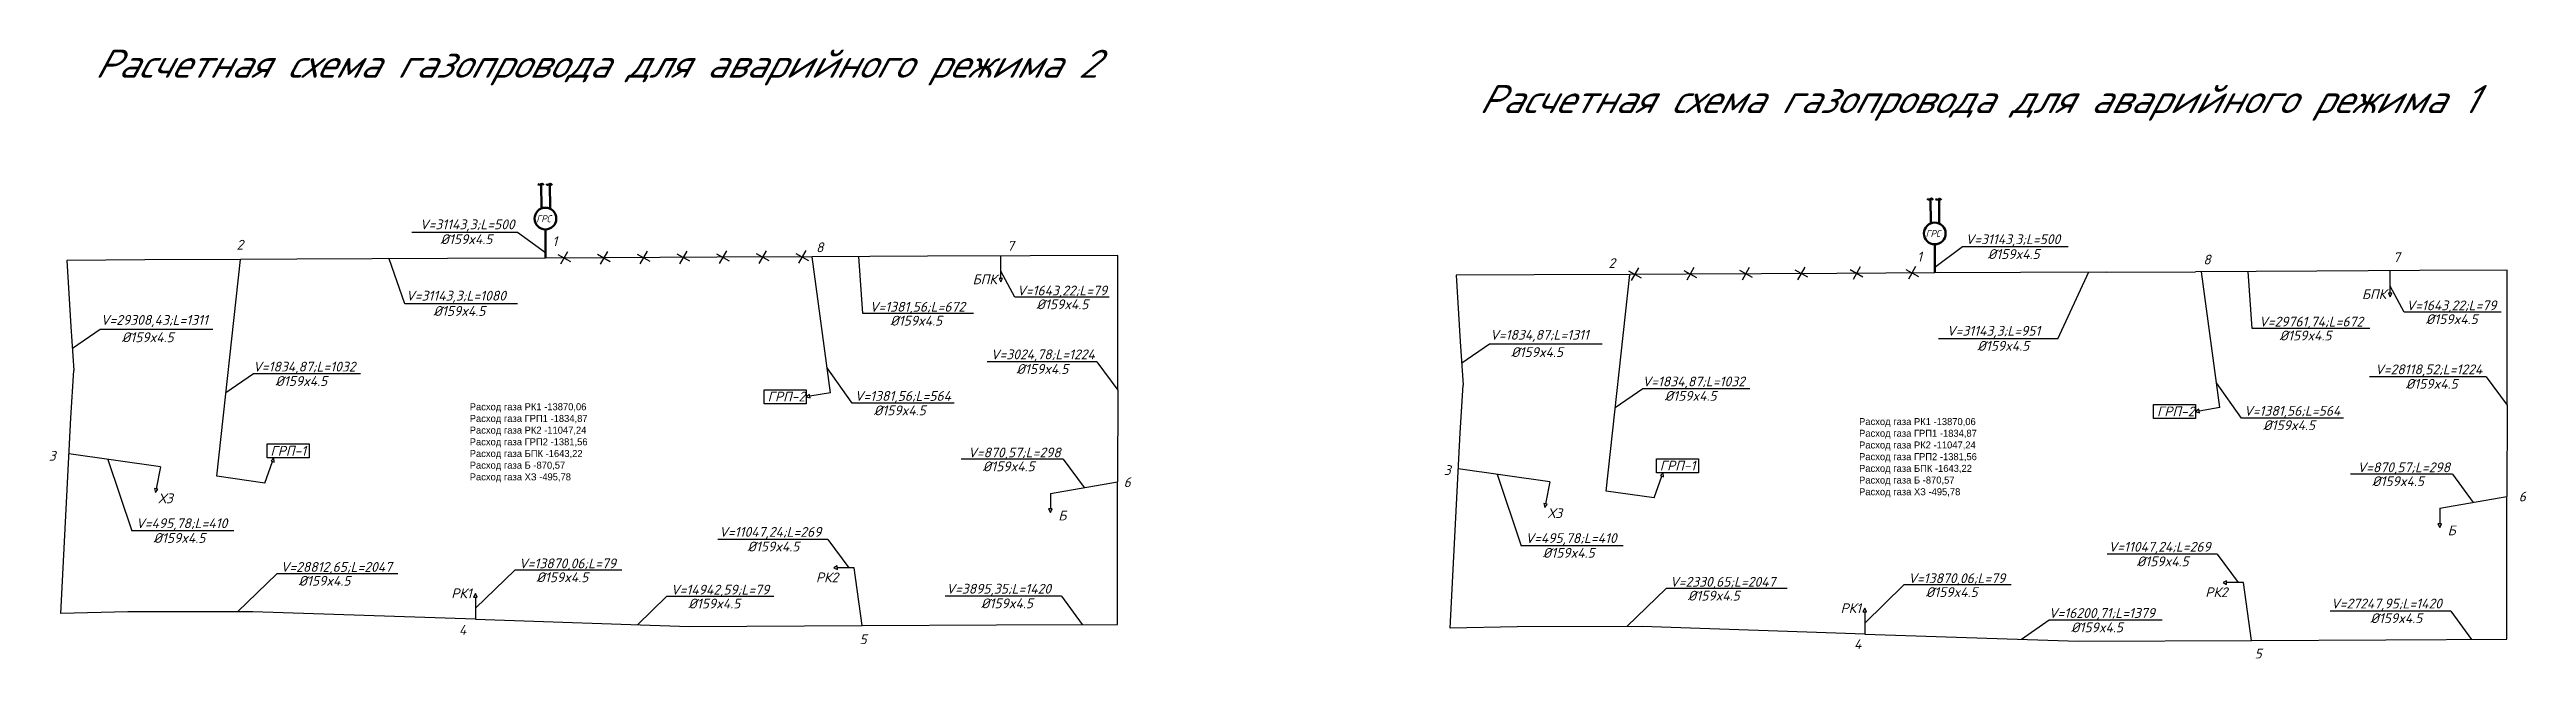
# Model space of a CAD drawing. Header units: millimetres. Extents: x -710977 to 10671, y -929782 to 89628.
# Drawn here: x -645 to 238, y 2538 to 2756 of the extents above; entities that cross this region are included whole.
import ezdxf

# ---------------------------------------------------------------- set-up
doc = ezdxf.new("R2010")
doc.units = ezdxf.units.MM
doc.header["$LTSCALE"] = 0.4
doc.layers.add('СхемаГидравлика', color=7, linetype='Continuous')
doc.layers.add('тп_кварт', color=176, linetype='Continuous', lineweight=30)
doc.styles.add('OSNOVNOY', font='simplex.shx', dxfattribs={"oblique": 15, "height": 2.5})
doc.styles.add('текстовый', font='isocpeui.ttf', dxfattribs={"height": 5})

msp = doc.modelspace()

# ---------------------------------------------------------------- texts
at = {"color": 7, "lineweight": 25, "style": 'текстовый', "oblique": 15}
for s, p in [('Расчетная схема газопровода для аварийного режима 2', (-628.761, 2745.446)), ('Расчетная схема газопровода для аварийного режима 1', (-135.311, 2732.84))]:
    msp.add_text(s, height=10, dxfattribs=at).set_placement(p)
at = {"color": 2, "ltscale": 0.5, "char_height": 3.5}
for s, width, gutter_width, insert, attachment_point in [('{\\fISOCPEUR|b0|i1|c0|p34;V=31\\fISOCPEUR|b0|i1|c204|p34;143\\fISOCPEUR|b0|i1|c0|p34;,\\fISOCPEUR|b0|i1|c204|p34;3\\fISOCPEUR|b0|i1|c0|p34;;L=500}', 32.86126, 15, (-479.07, 2694.937), 3), ('{\\fISOCPEUR|b0|i1|c204|p34;2}', 2.74228, 12.5, (-578.209, 2687.681), 1), ('{\\fISOCPEUR|b0|i1|c0|p34;%%C159x4.5}', 24.18142, 15, (-487.012, 2689.648), 3), ('{\\fISOCPEUR|b0|i1|c204|p34;1}', 2.74228, 12.5, (-465.633, 2688.907), 1), ('{\\fISOCPEUR|b0|i1|c204|p34;8}', 2.74228, 12.5, (-371.608, 2686.763), 1), ('{\\fISOCPEUR|b0|i1|c204|p34;7}', 2.74228, 12.5, (-303.492, 2687.31), 1), ('{\\fISOCPEUR|b0|i1|c0|p34;V=31\\fISOCPEUR|b0|i1|c204|p34;143\\fISOCPEUR|b0|i1|c0|p34;,\\fISOCPEUR|b0|i1|c204|p34;3\\fISOCPEUR|b0|i1|c0|p34;;L=500}', 32.86126, 15, (38.185, 2689.645), 1), ('{\\fISOCPEUR|b0|i1|c204|p34;2}', 2.74228, 12.5, (-89.095, 2681.127), 1), ('{\\fISOCPEUR|b0|i1|c204|p34;1}', 2.74228, 12.5, (20.956, 2683.436), 1), ('{\\fISOCPEUR|b0|i1|c0|p34;%%C159x4.5}', 24.18142, 15, (46.126, 2684.356), 1), ('{\\fISOCPEUR|b0|i1|c204|p34;8}', 2.74228, 12.5, (122.982, 2682.384), 1), ('{\\fISOCPEUR|b0|i1|c204|p34;7}', 2.74228, 12.5, (190.635, 2683.203), 1), ('{\\fISOCPEUR|b0|i1|c0|p34;V=\\fISOCPEUR|b0|i1|c204|p34;31143,3;\\fISOCPEUR|b0|i1|c0|p34;L=\\fISOCPEUR|b0|i1|c204|p34;1080\\fISOCPEUR|b0|i1|c0|p34; }', 32.86126, 15, (-517.807, 2669.517), 1), ('{\\fISOCPEUR|b0|i1|c204|p34;БПК}', 7.48093, 12.5, (-315.803, 2675.34), 1), ('{\\fISOCPEUR|b0|i1|c0|p34;V=1643,22;L=\\fISOCPEUR|b0|i1|c204|p34;79}', 32.86126, 15, (-299.961, 2671.355), 1), ('{\\fISOCPEUR|b0|i1|c204|p34;БПК}', 7.48093, 12.5, (179.517, 2670.048), 1), ('{\\fISOCPEUR|b0|i1|c0|p34;V=\\fISOCPEUR|b0|i1|c204|p34;29308,43;\\fISOCPEUR|b0|i1|c0|p34;L=\\fISOCPEUR|b0|i1|c204|p34;1311\\fISOCPEUR|b0|i1|c0|p34; }', 40.71304, 15, (-626.634, 2660.873), 1), ('{\\fISOCPEUR|b0|i1|c0|p34;%%C159x4.5}', 24.18142, 15, (-508.03, 2664.066), 1), ('{\\fISOCPEUR|b0|i1|c0|p34;V=\\fISOCPEUR|b0|i1|c204|p34;1381,56\\fISOCPEUR|b0|i1|c0|p34;;L=\\fISOCPEUR|b0|i1|c204|p34;672}', 32.86126, 15, (-352.486, 2665.563), 1), ('{\\fISOCPEUR|b0|i1|c0|p34;%%C159x4.5}', 24.18142, 15, (-345.162, 2660.604), 1), ('{\\fISOCPEUR|b0|i1|c0|p34;%%C159x4.5}', 24.18142, 15, (-293.042, 2666.443), 1), ('{\\fISOCPEUR|b0|i1|c0|p34;V=\\fISOCPEUR|b0|i1|c204|p34;29761,74\\fISOCPEUR|b0|i1|c0|p34;;L=\\fISOCPEUR|b0|i1|c204|p34;672}', 32.86126, 15, (142.833, 2660.271), 1), ('{\\fISOCPEUR|b0|i1|c0|p34;V=1643,22;L=\\fISOCPEUR|b0|i1|c204|p34;79}', 32.86126, 15, (195.358, 2666.063), 1), ('{\\fISOCPEUR|b0|i1|c0|p34;%%C159x4.5}', 24.18142, 15, (202.277, 2661.151), 1), ('{\\fISOCPEUR|b0|i1|c0|p34;%%C159x4.5}', 24.18142, 15, (-619.13, 2654.693), 1), ('{\\fISOCPEUR|b0|i1|c0|p34;V=\\fISOCPEUR|b0|i1|c204|p34;1834,87;\\fISOCPEUR|b0|i1|c0|p34;L=\\fISOCPEUR|b0|i1|c204|p34;1311\\fISOCPEUR|b0|i1|c0|p34; }', 32.86126, 15, (-131.314, 2655.581), 1), ('{\\fISOCPEUR|b0|i1|c0|p34;%%C159x4.5}', 24.18142, 15, (-123.811, 2649.401), 1), ('{\\fISOCPEUR|b0|i1|c0|p34;V=\\fISOCPEUR|b0|i1|c204|p34;31143,3\\fISOCPEUR|b0|i1|c0|p34;;L=\\fISOCPEUR|b0|i1|c204|p34;951}', 32.86126, 15, (31.529, 2657.001), 1), ('{\\fISOCPEUR|b0|i1|c0|p34;%%C159x4.5}', 24.18142, 15, (42.394, 2651.636), 1), ('{\\fISOCPEUR|b0|i1|c0|p34;%%C159x4.5}', 24.18142, 15, (150.157, 2655.313), 1), ('{\\fISOCPEUR|b0|i1|c0|p34;V=\\fISOCPEUR|b0|i1|c204|p34;1834,87;\\fISOCPEUR|b0|i1|c0|p34;L=\\fISOCPEUR|b0|i1|c204|p34;1032\\fISOCPEUR|b0|i1|c0|p34; }', 32.86126, 15, (-572.328, 2644.229), 1), ('{\\fISOCPEUR|b0|i1|c0|p34;V=\\fISOCPEUR|b0|i1|c204|p34;3024,78\\fISOCPEUR|b0|i1|c0|p34;;L=\\fISOCPEUR|b0|i1|c204|p34;1224}', 32.86126, 15, (-309.315, 2648.592), 1), ('{\\fISOCPEUR|b0|i1|c0|p34;%%C159x4.5}', 24.18142, 15, (-300.181, 2643.386), 1), ('{\\fISOCPEUR|b0|i1|c0|p34;V=\\fISOCPEUR|b0|i1|c204|p34;28118,52\\fISOCPEUR|b0|i1|c0|p34;;L=\\fISOCPEUR|b0|i1|c204|p34;1224}', 32.86126, 15, (184.195, 2643.249), 1), ('{\\fISOCPEUR|b0|i1|c0|p34;%%C159x4.5}', 24.18142, 15, (-564.387, 2639.099), 1), ('{\\fISOCPEUR|b0|i1|c204|p34;ГРП-2}', 7.48093, 12.5, (-388.873, 2633.55), 1), ('{\\fISOCPEUR|b0|i1|c0|p34;V=1\\fISOCPEUR|b0|i1|c204|p34;381\\fISOCPEUR|b0|i1|c0|p34;,\\fISOCPEUR|b0|i1|c204|p34;56\\fISOCPEUR|b0|i1|c0|p34;;L=\\fISOCPEUR|b0|i1|c204|p34;564}', 32.86126, 15, (-357.849, 2633.773), 1), ('{\\fISOCPEUR|b0|i1|c0|p34;V=\\fISOCPEUR|b0|i1|c204|p34;1834,87;\\fISOCPEUR|b0|i1|c0|p34;L=\\fISOCPEUR|b0|i1|c204|p34;1032\\fISOCPEUR|b0|i1|c0|p34; }', 32.86126, 15, (-77.009, 2638.937), 1), ('{\\fISOCPEUR|b0|i1|c0|p34;%%C159x4.5}', 24.18142, 15, (-69.068, 2633.807), 1), ('{\\fISOCPEUR|b0|i1|c0|p34;%%C159x4.5}', 24.18142, 15, (195.139, 2638.094), 1), ('{\\fISOCPEUR|b0|i1|c0|p34;%%C159x4.5}', 24.18142, 15, (-351.016, 2628.631), 1), ('{\\fISOCPEUR|b0|i1|c204|p34;ГРП-2}', 7.48093, 12.5, (106.446, 2628.258), 1), ('{\\fISOCPEUR|b0|i1|c0|p34;V=1\\fISOCPEUR|b0|i1|c204|p34;381\\fISOCPEUR|b0|i1|c0|p34;,\\fISOCPEUR|b0|i1|c204|p34;56\\fISOCPEUR|b0|i1|c0|p34;;L=\\fISOCPEUR|b0|i1|c204|p34;564}', 32.86126, 15, (137.471, 2628.481), 1), ('{\\fISOCPEUR|b0|i1|c0|p34;%%C159x4.5}', 24.18142, 15, (144.303, 2623.339), 1), ('{\\fISOCPEUR|b0|i1|c204|p34;ГРП-1}', 7.48093, 12.5, (-566.128, 2614.218), 1), ('{\\fISOCPEUR|b0|i1|c204|p34;3}', 2.74228, 12.5, (-645.139, 2612.434), 1), ('{\\fISOCPEUR|b0|i1|c0|p34;V=870,57;L=\\fISOCPEUR|b0|i1|c204|p34;298}', 32.86126, 15, (-317.411, 2613.621), 1), ('{\\fISOCPEUR|b0|i1|c0|p34;%%C159x4.5}', 24.18142, 15, (-312.195, 2608.672), 1), ('{\\fISOCPEUR|b0|i1|c204|p34;3}', 2.74228, 12.5, (-147.772, 2607.339), 1), ('{\\fISOCPEUR|b0|i1|c204|p34;ГРП-1}', 7.48093, 12.5, (-70.808, 2608.926), 1), ('{\\fISOCPEUR|b0|i1|c0|p34;V=870,57;L=\\fISOCPEUR|b0|i1|c204|p34;298}', 32.86126, 15, (177.908, 2608.329), 1), ('{\\fISOCPEUR|b0|i1|c204|p34;ХЗ}', 7.48093, 12.5, (-606.096, 2597.281), 1), ('{\\fISOCPEUR|b0|i1|c204|p34;6}', 2.74228, 12.5, (-261.948, 2603.018), 1), ('{\\fISOCPEUR|b0|i1|c0|p34;%%C159x4.5}', 24.18142, 15, (183.124, 2603.38), 1), ('{\\fISOCPEUR|b0|i1|c204|p34;6}', 2.74228, 12.5, (235.419, 2597.922), 1), ('{\\fISOCPEUR|b0|i1|c0|p34;V=\\fISOCPEUR|b0|i1|c204|p34;495,78;\\fISOCPEUR|b0|i1|c0|p34;L=\\fISOCPEUR|b0|i1|c204|p34;410\\fISOCPEUR|b0|i1|c0|p34; }', 32.86126, 15, (-614.063, 2588.393), 1), ('{\\fISOCPEUR|b0|i1|c204|p34;Б}', 2.74228, 12.5, (-285.251, 2591.136), 1), ('{\\fISOCPEUR|b0|i1|c204|p34;ХЗ}', 7.48093, 12.5, (-110.777, 2591.989), 1), ('{\\fISOCPEUR|b0|i1|c0|p34;%%C159x4.5}', 24.18142, 15, (-607.848, 2583.145), 1), ('\\pt7;{\\fISOCPEUR|b0|i1|c0|p34;V=\\fISOCPEUR|b0|i1|c204|p34;11047,24;\\fISOCPEUR|b0|i1|c0|p34;L=\\fISOCPEUR|b0|i1|c204|p34;269\\fISOCPEUR|b0|i1|c0|p34; }', 32.86126, 15, (-406.158, 2585.309), 1), ('{\\fISOCPEUR|b0|i1|c0|p34;%%C159x4.5}', 24.18142, 15, (-396.082, 2580.098), 1), ('{\\fISOCPEUR|b0|i1|c0|p34;V=\\fISOCPEUR|b0|i1|c204|p34;495,78;\\fISOCPEUR|b0|i1|c0|p34;L=\\fISOCPEUR|b0|i1|c204|p34;410\\fISOCPEUR|b0|i1|c0|p34; }', 32.86126, 15, (-118.743, 2583.101), 1), ('\\pt7;{\\fISOCPEUR|b0|i1|c0|p34;V=\\fISOCPEUR|b0|i1|c204|p34;11047,24;\\fISOCPEUR|b0|i1|c0|p34;L=\\fISOCPEUR|b0|i1|c204|p34;269\\fISOCPEUR|b0|i1|c0|p34; }', 32.86126, 15, (89.161, 2580.017), 1), ('{\\fISOCPEUR|b0|i1|c204|p34;Б}', 2.74228, 12.5, (210.068, 2585.845), 1), ('{\\fISOCPEUR|b0|i1|c0|p34;V=\\fISOCPEUR|b0|i1|c204|p34;28812,65;\\fISOCPEUR|b0|i1|c0|p34;L=\\fISOCPEUR|b0|i1|c204|p34;2047}', 40.96276, 15, (-562.498, 2572.814), 1), ('{\\fISOCPEUR|b0|i1|c0|p34;V=\\fISOCPEUR|b0|i1|c204|p34;13870,06;\\fISOCPEUR|b0|i1|c0|p34;L=\\fISOCPEUR|b0|i1|c204|p34;79}', 35.43772, 15, (-477.549, 2574.085), 1), ('{\\fISOCPEUR|b0|i1|c0|p34;%%C159x4.5}', 24.18142, 15, (-112.529, 2577.853), 1), ('{\\fISOCPEUR|b0|i1|c0|p34;%%C159x4.5}', 24.18142, 15, (99.237, 2574.806), 1), ('{\\fISOCPEUR|b0|i1|c0|p34;%%C159x4.5}', 24.18142, 15, (-556.124, 2567.865), 1), ('{\\fISOCPEUR|b0|i1|c204|p34;РК1}', 7.48093, 12.5, (-501.676, 2563.411), 1), ('{\\fISOCPEUR|b0|i1|c0|p34;%%C159x4.5}', 24.18142, 15, (-471.324, 2569.136), 1), ('{\\fISOCPEUR|b0|i1|c0|p34;V=\\fISOCPEUR|b0|i1|c204|p34;14942,59;\\fISOCPEUR|b0|i1|c0|p34;L=\\fISOCPEUR|b0|i1|c204|p34;79}', 35.43772, 15, (-423.368, 2564.716), 1), ('{\\fISOCPEUR|b0|i1|c204|p34;РК2}', 5.62548, 12.5, (-371.657, 2569.089), 1), ('\\pt7;{\\fISOCPEUR|b0|i1|c0|p34;V=\\fISOCPEUR|b0|i1|c204|p34;3895,35\\fISOCPEUR|b0|i1|c0|p34;;L=\\fISOCPEUR|b0|i1|c204|p34;1420\\fISOCPEUR|b0|i1|c0|p34; }', 32.86126, 15, (-325.184, 2565.045), 1), ('{\\fISOCPEUR|b0|i1|c0|p34;V=\\fISOCPEUR|b0|i1|c204|p34;2330,65;\\fISOCPEUR|b0|i1|c0|p34;L=\\fISOCPEUR|b0|i1|c204|p34;2047}', 40.96276, 15, (-67.178, 2567.522), 1), ('{\\fISOCPEUR|b0|i1|c0|p34;%%C159x4.5}', 24.18142, 15, (-60.804, 2562.574), 1), ('{\\fISOCPEUR|b0|i1|c0|p34;V=\\fISOCPEUR|b0|i1|c204|p34;13870,06;\\fISOCPEUR|b0|i1|c0|p34;L=\\fISOCPEUR|b0|i1|c204|p34;79}', 35.43772, 15, (17.77, 2568.793), 1), ('{\\fISOCPEUR|b0|i1|c0|p34;%%C159x4.5}', 24.18142, 15, (23.996, 2563.844), 1), ('{\\fISOCPEUR|b0|i1|c204|p34;РК2}', 5.62548, 12.5, (123.663, 2563.797), 1), ('{\\fISOCPEUR|b0|i1|c0|p34;%%C159x4.5}', 24.18142, 15, (-417.143, 2559.767), 1), ('{\\fISOCPEUR|b0|i1|c0|p34;%%C159x4.5}', 24.18142, 15, (-312.793, 2559.84), 1), ('{\\fISOCPEUR|b0|i1|c204|p34;РК1}', 7.48093, 12.5, (-6.356, 2558.12), 1), ('{\\fISOCPEUR|b0|i1|c0|p34;V=\\fISOCPEUR|b0|i1|c204|p34;16200,71;\\fISOCPEUR|b0|i1|c0|p34;L=\\fISOCPEUR|b0|i1|c204|p34;1379\\fISOCPEUR|b0|i1|c0|p34; }', 32.86126, 15, (67.867, 2556.402), 1), ('\\pt7;{\\fISOCPEUR|b0|i1|c0|p34;V=\\fISOCPEUR|b0|i1|c204|p34;27247,95\\fISOCPEUR|b0|i1|c0|p34;;L=\\fISOCPEUR|b0|i1|c204|p34;1420\\fISOCPEUR|b0|i1|c0|p34; }', 32.86126, 15, (168.493, 2559.765), 1), ('{\\fISOCPEUR|b0|i1|c0|p34;%%C159x4.5}', 24.18142, 15, (182.526, 2554.549), 1), ('{\\fISOCPEUR|b0|i1|c204|p34;4}', 2.74228, 12.5, (-498.939, 2550.382), 1), ('{\\fISOCPEUR|b0|i1|c204|p34;5}', 2.74228, 12.5, (-356.089, 2547.039), 1), ('{\\fISOCPEUR|b0|i1|c204|p34;4}', 2.74228, 12.5, (-1.573, 2545.287), 1), ('{\\fISOCPEUR|b0|i1|c0|p34;%%C159x4.5}', 24.18142, 15, (75.809, 2551.272), 1), ('{\\fISOCPEUR|b0|i1|c204|p34;5}', 2.74228, 12.5, (141.277, 2541.944), 1)]:
    msp.add_mtext_dynamic_manual_height_columns(s, width=width, gutter_width=gutter_width, heights=[0], dxfattribs=dict(at, insert=insert, attachment_point=attachment_point))
at = {"layer": 'СхемаГидравлика', "color": 6, "lineweight": 50, "style": 'OSNOVNOY', "oblique": 15, "width": 0.9}
msp.add_text('ГРС', height=2.5, rotation=0.201776, dxfattribs=at).set_placement((-471.334, 2693.945))
at = {"layer": 'СхемаГидравлика', "color": 4, "lineweight": 50, "style": 'OSNOVNOY', "oblique": 15, "width": 0.9}
msp.add_text('ГРС', height=2.5, rotation=0.201776, dxfattribs=at).set_placement((23.985, 2688.654))
at = {"layer": 'СхемаГидравлика', "ltscale": 0.8, "char_height": 2.5, "attachment_point": 1}
for insert in [(-495.073, 2629.425), (0.246, 2624.133)]:
    msp.add_mtext_dynamic_manual_height_columns('{\\Ftxt|c204;Расход газа РК1 -13870,06\\PРасход газа ГРП1 -1834,87\\PРасход газа РК2 -11047,24\\PРасход газа ГРП2 -1381,56\\PРасход газа БПК -1643,22\\PРасход газа Б -870,57\\PРасход газа ХЗ -495,78}', width=64.92581, gutter_width=12.5, heights=[0], dxfattribs=dict(at, insert=insert))

# ---------------------------------------------------------------- blocks, each defined once
blk = doc.blocks.new('*U24')
at = {"color": 2, "ltscale": 0.5}
for p, q in [((10.34, -1.31), (5.85, 1.23)), ((6.82, -2.29), (9.37, 2.21))]:
    blk.add_line(p, q, dxfattribs=at)
blk = doc.blocks.new('*U25')
at = {"layer": 'СхемаГидравлика', "color": 0, "linetype": 'ByBlock', "lineweight": -2, "transparency": 16777216, "rotation": 180.2691095519422}
for p in [(-71.6, 2675.41), (-51.84, 2675.5), (-32.07, 2675.6), (-12.31, 2675.69), (7.45, 2675.78), (27.22, 2675.87)]:
    blk.add_blockref('*U24', p, dxfattribs=at)
blk = doc.blocks.new('*U26')
at = {"color": 2, "ltscale": 0.5}
for p, q in [((4.42, 1.27), (8.91, -1.27)), ((7.94, 2.25), (5.39, -2.25))]:
    blk.add_line(p, q, dxfattribs=at)
blk = doc.blocks.new('*U27')
at = {"layer": 'СхемаГидравлика', "color": 0, "linetype": 'ByBlock', "lineweight": -2, "transparency": 16777216}
for p, rotation in [((-468.1, 2681.17), 0.2691095519083417), ((-453.95, 2681.23), 0.2691095519083417), ((-439.8, 2681.3), 0.2691095519083417), ((-425.66, 2681.37), 0.2691095519083417), ((-411.51, 2681.43), 0.2691095519083417), ((-397.36, 2681.5), 0.2522379587397195), ((-383.21, 2681.56), 0.2522379587397195)]:
    blk.add_blockref('*U26', p, dxfattribs=dict(at, rotation=rotation))

# ---------------------------------------------------------------- linework, layer by layer
at = {"color": 2, "ltscale": 0.5}
for p, q in [((-515.692, 2690.446), (-478.039, 2690.446)), ((-478.039, 2690.446), (-468.103, 2683.153)), ((37.154, 2685.154), (27.217, 2677.861)), ((74.806, 2685.154), (37.154, 2685.154)), ((-518.162, 2664.822), (-523.819, 2680.877)), ((-354.889, 2661.402), (-356.374, 2681.705)), ((-300.777, 2667.241), (-305.744, 2676.501)), ((71.074, 2652.434), (82.169, 2676.237)), ((140.43, 2656.11), (138.945, 2676.413)), ((-267.1, 2667.241), (-300.777, 2667.241)), ((194.543, 2661.949), (189.576, 2671.209)), ((-478.033, 2664.822), (-518.162, 2664.822)), ((-315.506, 2661.402), (-354.889, 2661.402)), ((229.22, 2661.949), (194.543, 2661.949)), ((-626.865, 2655.757), (-636.743, 2648.943)), ((-586.693, 2655.757), (-626.865, 2655.757)), ((-131.546, 2650.465), (-141.423, 2643.651)), ((-91.374, 2650.465), (-131.546, 2650.465)), ((71.074, 2652.434), (28.542, 2652.434)), ((182.396, 2656.11), (140.43, 2656.11)), ((-358.751, 2629.429), (-367.607, 2642.031)), ((-271.501, 2644.184), (-310.653, 2644.184)), ((-271.501, 2644.184), (-264.066, 2634.067)), ((-572.122, 2639.897), (-581.999, 2633.083)), ((-533.984, 2639.897), (-572.122, 2639.897)), ((-76.802, 2634.605), (-86.68, 2627.791)), ((-38.664, 2634.605), (-76.802, 2634.605)), ((136.569, 2624.137), (127.712, 2636.739)), ((223.818, 2638.892), (182.166, 2638.816)), ((223.818, 2638.892), (231.254, 2628.775)), ((-322.337, 2629.429), (-358.751, 2629.429)), ((172.983, 2624.137), (136.569, 2624.137)), ((-624.101, 2609.416), (-615.583, 2583.943)), ((-283.516, 2609.47), (-319.93, 2609.47)), ((-283.516, 2609.47), (-276.08, 2599.353)), ((-128.781, 2604.125), (-120.263, 2578.651)), ((211.804, 2604.178), (175.389, 2604.178)), ((211.804, 2604.178), (219.239, 2594.061)), ((-579.168, 2583.943), (-615.583, 2583.943)), ((-367.403, 2580.896), (-406.635, 2580.896)), ((-367.403, 2580.896), (-359.967, 2570.779)), ((-83.849, 2578.651), (-120.263, 2578.651)), ((-493.065, 2556.367), (-479.058, 2569.934)), ((-440.806, 2569.934), (-479.058, 2569.934)), ((127.917, 2575.604), (88.684, 2575.604)), ((127.917, 2575.604), (135.352, 2565.487)), ((-577.865, 2555.097), (-563.858, 2568.663)), ((-520.685, 2568.663), (-563.858, 2568.663)), ((-82.545, 2549.805), (-68.539, 2563.371)), ((-25.365, 2563.371), (-68.539, 2563.371)), ((2.255, 2551.075), (16.261, 2564.642)), ((54.513, 2564.642), (16.261, 2564.642)), ((-435.281, 2550.487), (-424.877, 2560.565)), ((-386.625, 2560.565), (-424.877, 2560.565)), ((-284.114, 2560.638), (-325.563, 2560.638)), ((-284.114, 2560.638), (-276.678, 2550.522)), ((68.074, 2552.07), (58.196, 2545.256)), ((108.292, 2552.07), (68.074, 2552.07)), ((211.206, 2555.346), (168.181, 2555.346)), ((211.206, 2555.346), (218.641, 2545.23))]:
    msp.add_line(p, q, dxfattribs=at)
at = {"layer": 'СхемаГидравлика', "color": 6, "lineweight": 50}
for p, q in [((-469.492, 2698.868), (-469.587, 2707.584)), ((-466.46, 2698.76), (-466.544, 2707.591)), ((-468.103, 2691.369), (-468.103, 2681.167))]:
    msp.add_line(p, q, dxfattribs=at)
at = {"layer": 'СхемаГидравлика', "color": 4, "lineweight": 50}
for p, q in [((25.828, 2693.576), (25.732, 2702.292)), ((28.86, 2693.468), (28.775, 2702.299)), ((27.217, 2686.077), (27.217, 2675.875))]:
    msp.add_line(p, q, dxfattribs=at)
at = {"layer": 'СхемаГидравлика', "color": 6, "lineweight": 30}
for p, q in [((-610.93, 2680.496), (-638.748, 2680.365)), ((-638.748, 2680.365), (-637.245, 2656.733)), ((-576.746, 2680.656), (-610.93, 2680.496)), ((-585.277, 2603.403), (-576.746, 2680.656)), ((-556.685, 2680.751), (-576.746, 2680.656)), ((-502.964, 2681.003), (-556.685, 2680.751)), ((-468.103, 2681.167), (-502.964, 2681.003)), ((-331.836, 2681.807), (-372.962, 2681.613)), ((-366.405, 2633.149), (-372.962, 2681.613)), ((-295.254, 2681.978), (-331.836, 2681.807)), ((-264.036, 2682.111), (-295.254, 2681.978)), ((-264.066, 2634.067), (-264.036, 2682.125)), ((-637.245, 2656.733), (-636.24, 2641.152)), ((-637.333, 2624.209), (-636.24, 2641.152)), ((-366.405, 2633.149), (-373.808, 2631.949)), ((-264.066, 2634.067), (-264.086, 2601.442)), ((-640.849, 2554.527), (-637.333, 2624.209)), ((-605.305, 2606.75), (-637.98, 2611.386)), ((-605.305, 2606.75), (-606.889, 2598.877)), ((-568.16, 2600.974), (-565.341, 2608.689)), ((-568.16, 2600.974), (-585.277, 2603.403)), ((-288.074, 2597.264), (-264.086, 2601.442)), ((-288.074, 2597.264), (-288.074, 2591.747)), ((-264.116, 2550.579), (-264.086, 2601.442)), ((-357.967, 2570.779), (-364.024, 2570.779)), ((-355.177, 2550.163), (-357.967, 2570.779)), ((-616.957, 2555.014), (-640.849, 2554.527)), ((-572.459, 2555.108), (-616.957, 2555.014)), ((-493.065, 2552.393), (-572.459, 2555.108)), ((-355.177, 2550.163), (-307.219, 2550.382)), ((-307.219, 2550.382), (-264.116, 2550.579))]:
    msp.add_line(p, q, dxfattribs=at)
at = {"layer": 'СхемаГидравлика', "color": 4, "lineweight": 30}
for p, q in [((88.323, 2676.162), (27.217, 2675.875)), ((88.323, 2676.162), (120.225, 2676.312)), ((163.484, 2676.515), (120.225, 2676.312)), ((128.914, 2627.857), (122.357, 2676.322)), ((200.066, 2676.687), (163.484, 2676.515)), ((231.284, 2676.819), (200.066, 2676.687)), ((231.254, 2628.775), (231.284, 2676.833)), ((-115.61, 2675.204), (-143.428, 2675.073)), ((-143.428, 2675.073), (-141.926, 2651.442)), ((-81.426, 2675.364), (-115.61, 2675.204)), ((-89.957, 2598.111), (-81.426, 2675.364)), ((-141.926, 2651.442), (-140.921, 2635.86)), ((-142.013, 2618.917), (-140.921, 2635.86)), ((128.914, 2627.857), (121.511, 2626.657)), ((231.254, 2628.775), (231.233, 2596.15)), ((-145.53, 2549.235), (-142.013, 2618.917)), ((-109.985, 2601.458), (-142.661, 2606.094)), ((-109.985, 2601.458), (-111.57, 2593.585)), ((-72.841, 2595.682), (-89.957, 2598.111)), ((-72.841, 2595.682), (-70.022, 2603.398)), ((207.245, 2591.973), (231.233, 2596.15)), ((207.245, 2591.973), (207.245, 2586.455)), ((231.203, 2545.287), (231.233, 2596.15)), ((137.353, 2565.487), (131.296, 2565.487)), ((140.142, 2544.871), (137.353, 2565.487)), ((-121.637, 2549.722), (-145.53, 2549.235)), ((-77.14, 2549.816), (-121.637, 2549.722)), ((2.255, 2547.101), (-77.14, 2549.816)), ((140.142, 2544.871), (188.101, 2545.09)), ((188.101, 2545.09), (231.203, 2545.287))]:
    msp.add_line(p, q, dxfattribs=at)
at = {"layer": 'СхемаГидравлика', "color": 6, "lineweight": 30}
for points in [[(-372.961, 2681.603), (-406.996, 2681.454), (-468.103, 2681.167)], [(-493.065, 2552.393), (-416.901, 2549.881), (-355.177, 2550.163)]]:
    msp.add_lwpolyline(points, dxfattribs=at)
at = {"layer": 'СхемаГидравлика', "color": 4, "lineweight": 30}
for points in [[(27.217, 2675.875), (-7.645, 2675.711), (-61.365, 2675.459), (-81.426, 2675.364)], [(2.255, 2547.101), (78.418, 2544.589), (140.142, 2544.871)]]:
    msp.add_lwpolyline(points, dxfattribs=at)
at = {"layer": 'СхемаГидравлика', "color": 6, "lineweight": 30}
for points in [[(-306.37, 2673.941), (-305.744, 2672.648), (-305.117, 2673.948)], [(-373.918, 2632.576), (-375.089, 2631.742), (-373.702, 2631.342)], [(-564.755, 2608.467), (-564.902, 2609.91), (-565.927, 2608.912)], [(-607.504, 2598.995), (-607.14, 2597.605), (-606.274, 2598.759)], [(-288.701, 2591.743), (-288.074, 2590.45), (-287.448, 2591.75)], [(-364.027, 2571.405), (-365.32, 2570.779), (-364.02, 2570.152)], [(-492.438, 2560.344), (-493.065, 2561.638), (-493.691, 2560.338)]]:
    msp.add_lwpolyline(points, close=True, dxfattribs=at)
at = {"layer": 'СхемаГидравлика', "color": 4, "lineweight": 30}
for points in [[(188.949, 2668.649), (189.576, 2667.356), (190.202, 2668.656)], [(121.401, 2627.284), (120.231, 2626.45), (121.618, 2626.05)], [(-69.436, 2603.175), (-69.583, 2604.618), (-70.607, 2603.62)], [(-112.185, 2593.703), (-111.82, 2592.313), (-110.954, 2593.467)], [(206.619, 2586.451), (207.245, 2585.158), (207.872, 2586.458)], [(131.292, 2566.113), (129.999, 2565.487), (131.299, 2564.86)], [(2.881, 2555.053), (2.255, 2556.346), (1.628, 2555.046)]]:
    msp.add_lwpolyline(points, close=True, dxfattribs=at)
at = {"layer": 'СхемаГидравлика', "ltscale": 0.8}
for points in [[(-390.089, 2634.242), (-375.089, 2634.242), (-375.089, 2629.242), (-390.089, 2629.242)], [(105.231, 2628.95), (120.231, 2628.95), (120.231, 2623.95), (105.231, 2623.95)], [(-567.343, 2614.91), (-552.343, 2614.91), (-552.343, 2609.91), (-567.343, 2609.91)], [(-72.024, 2609.618), (-57.024, 2609.618), (-57.024, 2604.618), (-72.024, 2604.618)]]:
    msp.add_lwpolyline(points, close=True, dxfattribs=at)
at = {"layer": 'СхемаГидравлика', "color": 6, "lineweight": 50}
msp.add_circle((-468.103, 2695.247), 3.878, dxfattribs=at)
at = {"layer": 'СхемаГидравлика', "color": 4, "lineweight": 50}
msp.add_circle((27.217, 2689.955), 3.878, dxfattribs=at)
at = {"layer": 'СхемаГидравлика', "color": 6, "lineweight": 50}
for points in [[(-468.651, 2707.242), (-469.296, 2707.691), (-470.108, 2707.322), (-470.785, 2707.566)], [(-465.707, 2707.196), (-466.352, 2707.644), (-467.164, 2707.276), (-467.841, 2707.52)]]:
    msp.add_spline(points, degree=3, dxfattribs=at)
at = {"layer": 'СхемаГидравлика', "color": 4, "lineweight": 50}
for points in [[(26.668, 2701.95), (26.024, 2702.399), (25.211, 2702.03), (24.535, 2702.274)], [(29.612, 2701.904), (28.968, 2702.353), (28.155, 2701.984), (27.479, 2702.228)]]:
    msp.add_spline(points, degree=3, dxfattribs=at)
at = {"layer": 'тп_кварт', "color": 6}
for p, q in [((-305.744, 2673.945), (-305.744, 2681.893)), ((-493.065, 2560.341), (-493.065, 2552.393))]:
    msp.add_line(p, q, dxfattribs=at)
at = {"layer": 'тп_кварт', "color": 4}
for p, q in [((189.576, 2668.653), (189.576, 2676.601)), ((2.255, 2555.049), (2.255, 2547.101))]:
    msp.add_line(p, q, dxfattribs=at)

# ---------------------------------------------------------------- block references
at = {"layer": 'СхемаГидравлика'}
for name in ['*U27', '*U25']:
    msp.add_blockref(name, (0, 0), dxfattribs=at)

msp.set_redraw_order([(e.dxf.handle, doc.entitydb.next_handle()) for e in msp.query("TEXT MTEXT ATTDEF DIMENSION ARC_DIMENSION")])  # texts and dimensions are drawn at this point

doc.saveas('drawing.dxf')
